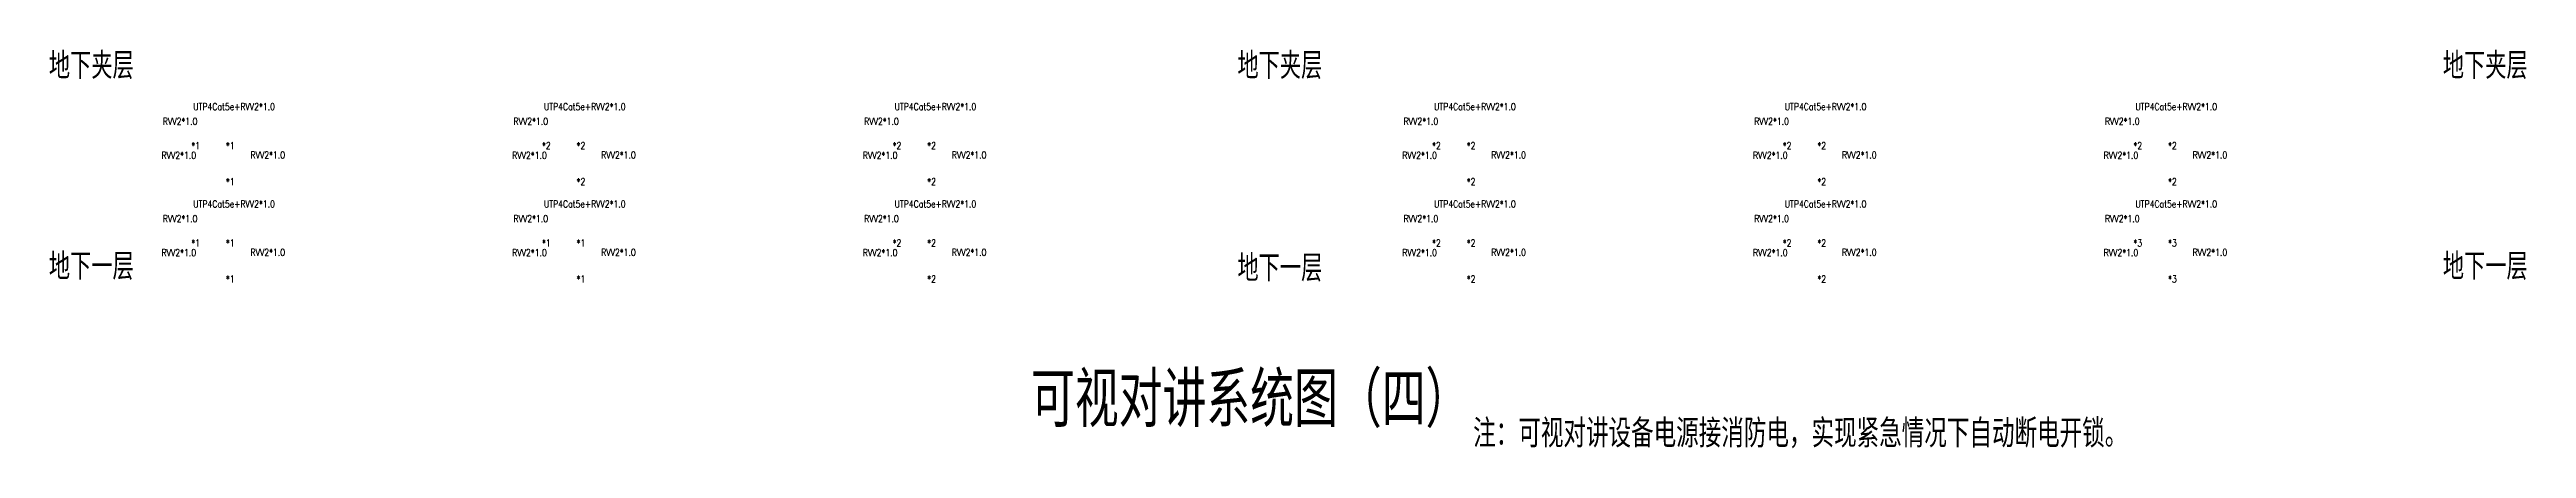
# Model space of a CAD drawing. Extents: x 2114868 to 5528286, y 1846921 to 2016792.
# Drawn here: x 3070779 to 3125875, y 1853285 to 1862148 of the extents above; entities that cross this region are included whole.
import ezdxf
from ezdxf.enums import TextEntityAlignment as Align

# ---------------------------------------------------------------- set-up
doc = ezdxf.new("R2010")
doc.units = 0
doc.header["$LTSCALE"] = 1000
doc.header["$MEASUREMENT"] = 0
for name, color, linetype in [('PUB_TITLE', 4, 'Continuous'), ('T-EQUP-LIST-PLAN', 3, 'Continuous'), ('智能化', 7, 'Continuous')]:
    doc.layers.add(name, color=color, linetype=linetype)
doc.styles.add('_TEL_DIM', font='SIMPLEX', dxfattribs={"width": 0.8, "height": 3.5, "bigfont": 'HZTXT'})
doc.styles.add('HZTXT', font='SIMPLEX.shx', dxfattribs={"width": 0.8, "height": 2500, "bigfont": 'HZTXT.shx'})

msp = doc.modelspace()

# ---------------------------------------------------------------- texts
at = {"layer": 'PUB_TITLE', "style": 'HZTXT', "width": 0.8}
msp.add_text('可视对讲系统图（四）', height=1218.8, dxfattribs=at).set_placement((3092611, 1853759))
at = {"layer": 'T-EQUP-LIST-PLAN', "style": '_TEL_DIM', "width": 0.8}
for s, p in [('地下夹层', (3071708, 1861819)), ('地下夹层', (3098146, 1861819)), ('地下夹层', (3124958, 1861819)), ('地下一层', (3071708, 1857357)), ('地下一层', (3098146, 1857319)), ('地下一层', (3124958, 1857357))]:
    msp.add_text(s, height=590, dxfattribs=at).set_placement(p, align=Align.MIDDLE)
at = {"layer": '智能化', "color": 120, "style": '_TEL_DIM', "width": 0.8}
for s, height, p in [('RVV2*1.0', 156.8, (3073300, 1860477)), ('UTP4Cat5e+RVV2*1.0', 156.79, (3073976, 1860804)), ('RVV2*1.0', 156.8, (3081100, 1860477)), ('UTP4Cat5e+RVV2*1.0', 156.79, (3081776, 1860804)), ('RVV2*1.0', 156.8, (3088900, 1860477)), ('UTP4Cat5e+RVV2*1.0', 156.79, (3089576, 1860804)), ('RVV2*1.0', 156.8, (3100900, 1860477)), ('UTP4Cat5e+RVV2*1.0', 156.79, (3101576, 1860804)), ('RVV2*1.0', 156.8, (3108700, 1860477)), ('UTP4Cat5e+RVV2*1.0', 156.79, (3109376, 1860804)), ('RVV2*1.0', 156.8, (3116500, 1860477)), ('UTP4Cat5e+RVV2*1.0', 156.79, (3117176, 1860804)), ('RVV2*1.0', 156.8, (3073271, 1859719)), ('RVV2*1.0', 156.8, (3075250, 1859730)), ('RVV2*1.0', 156.8, (3081071, 1859719)), ('RVV2*1.0', 156.8, (3083050, 1859730)), ('RVV2*1.0', 156.8, (3088871, 1859719)), ('RVV2*1.0', 156.8, (3090850, 1859730)), ('RVV2*1.0', 156.8, (3100871, 1859719)), ('RVV2*1.0', 156.8, (3102850, 1859730)), ('RVV2*1.0', 156.8, (3108671, 1859719)), ('RVV2*1.0', 156.8, (3110650, 1859730)), ('RVV2*1.0', 156.8, (3116471, 1859719)), ('RVV2*1.0', 156.8, (3118450, 1859730)), ('RVV2*1.0', 156.8, (3073300, 1858314)), ('UTP4Cat5e+RVV2*1.0', 156.79, (3073976, 1858641)), ('RVV2*1.0', 156.8, (3081100, 1858314)), ('UTP4Cat5e+RVV2*1.0', 156.79, (3081776, 1858641)), ('RVV2*1.0', 156.8, (3088900, 1858314)), ('UTP4Cat5e+RVV2*1.0', 156.79, (3089576, 1858641)), ('RVV2*1.0', 156.8, (3100900, 1858314)), ('UTP4Cat5e+RVV2*1.0', 156.79, (3101576, 1858641)), ('RVV2*1.0', 156.8, (3108700, 1858314)), ('UTP4Cat5e+RVV2*1.0', 156.79, (3109376, 1858641)), ('RVV2*1.0', 156.8, (3116500, 1858314)), ('UTP4Cat5e+RVV2*1.0', 156.79, (3117176, 1858641)), ('RVV2*1.0', 156.8, (3073271, 1857555)), ('RVV2*1.0', 156.8, (3075250, 1857566)), ('RVV2*1.0', 156.8, (3081071, 1857555)), ('RVV2*1.0', 156.8, (3083050, 1857566)), ('RVV2*1.0', 156.8, (3088871, 1857555)), ('RVV2*1.0', 156.8, (3090850, 1857566)), ('RVV2*1.0', 156.8, (3100871, 1857555)), ('RVV2*1.0', 156.8, (3102850, 1857566)), ('RVV2*1.0', 156.8, (3108671, 1857555)), ('RVV2*1.0', 156.8, (3110650, 1857566)), ('RVV2*1.0', 156.8, (3116471, 1857555)), ('RVV2*1.0', 156.8, (3118450, 1857566))]:
    msp.add_text(s, height=height, dxfattribs=at).set_placement(p)
at = {"layer": '智能化', "color": 3, "style": '_TEL_DIM', "width": 0.8}
for s, p in [('*1', (3073933, 1859934)), ('*1', (3074703, 1859934)), ('*2', (3081733, 1859934)), ('*2', (3082503, 1859934)), ('*2', (3089533, 1859934)), ('*2', (3090303, 1859934)), ('*2', (3101533, 1859934)), ('*2', (3102303, 1859934)), ('*2', (3109333, 1859934)), ('*2', (3110103, 1859934)), ('*2', (3117133, 1859934)), ('*2', (3117903, 1859934)), ('*1', (3074703, 1859133)), ('*2', (3082503, 1859133)), ('*2', (3090303, 1859133)), ('*2', (3102303, 1859133)), ('*2', (3110103, 1859133)), ('*2', (3117903, 1859133)), ('*1', (3073933, 1857770)), ('*1', (3074703, 1857770)), ('*1', (3081733, 1857770)), ('*1', (3082503, 1857770)), ('*2', (3089533, 1857770)), ('*2', (3090303, 1857770)), ('*2', (3101533, 1857770)), ('*2', (3102303, 1857770)), ('*2', (3109333, 1857770)), ('*2', (3110103, 1857770)), ('*3', (3117133, 1857770)), ('*3', (3117903, 1857770)), ('*1', (3074703, 1856970)), ('*1', (3082503, 1856970)), ('*2', (3090303, 1856970)), ('*2', (3102303, 1856970)), ('*2', (3110103, 1856970)), ('*3', (3117903, 1856970))]:
    msp.add_text(s, height=156.8, dxfattribs=at).set_placement(p)
at = {"layer": '智能化', "style": '_TEL_DIM', "width": 0.8}
msp.add_text('注：可视对讲设备电源接消防电，实现紧急情况下自动断电开锁。', height=627.18, dxfattribs=at).set_placement((3102446, 1853306))

doc.saveas('drawing.dxf')
